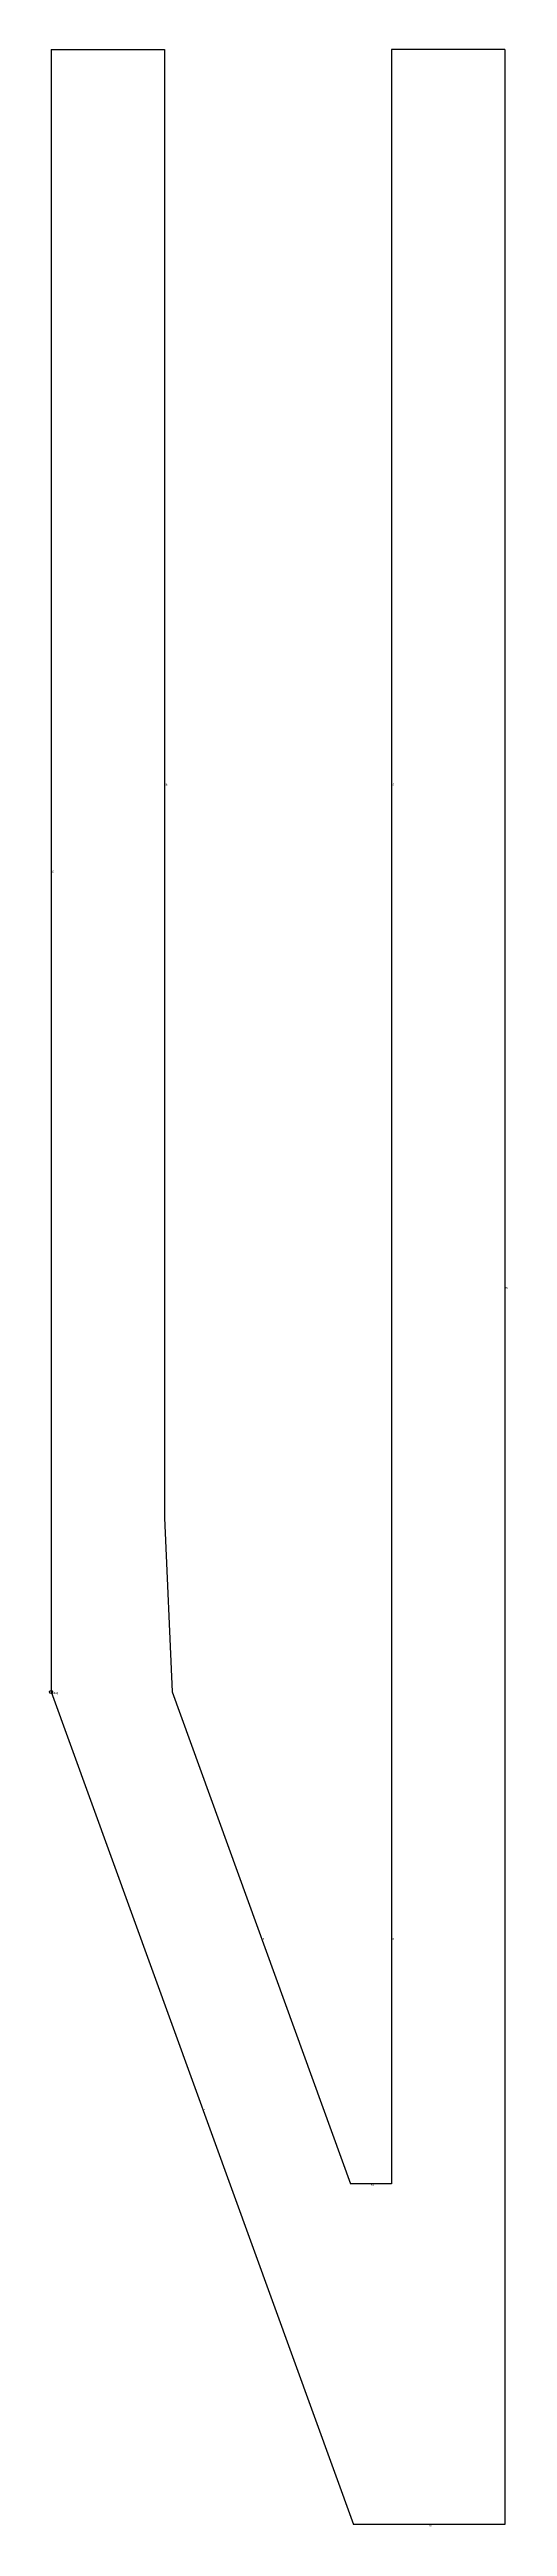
# Model space of a CAD drawing. Header units: metres. Extents: x 7978 to 27144, y 8157 to 45277.
# Drawn here: x 26538 to 27144, y 8157 to 11430 of the extents above; entities that cross this region are included whole.
import ezdxf

# ---------------------------------------------------------------- set-up
doc = ezdxf.new("R2010")
doc.units = ezdxf.units.M
doc.layers.add('WALL_DEBUG', color=7, linetype='Continuous')

msp = doc.modelspace()

# ---------------------------------------------------------------- linework, layer by layer
at = {"layer": 'debug', "color": 2}
msp.add_circle((26540, 9260), 2, dxfattribs=at)
at = {"layer": 'WALL_DEBUG'}
for p, q in [((26540, 11430), (26540, 9260)), ((26540, 11430), (26540, 9260)), ((26540, 11430), (26690, 11430)), ((26540, 11430), (26540, 9260)), ((26540, 11430), (26690, 11430)), ((26690, 11430), (26690, 9490)), ((26690, 11430), (26690, 9490)), ((26690, 11430), (26690, 9490)), ((26990, 11430), (26990, 9490)), ((27140, 11430), (26990, 11430)), ((26990, 11430), (26990, 9490)), ((27140, 11430), (26990, 11430)), ((26990, 11430), (26990, 9490)), ((27140, 11430), (27140, 8160)), ((27140, 11430), (27140, 8160)), ((27140, 11430), (27140, 8160)), ((26690, 9490), (26700, 9260)), ((26690, 9490), (26700, 9260)), ((26990, 9490), (26990, 9260)), ((26990, 9490), (26990, 9260)), ((26540, 9260), (26940, 8160)), ((26540, 9260), (26940, 8160)), ((26540, 9260), (26940, 8160)), ((26700, 9260), (26936, 8610)), ((26700, 9260), (26936, 8610)), ((26700, 9260), (26936, 8610)), ((26990, 9260), (26990, 8610)), ((26990, 9260), (26990, 8610)), ((26990, 9260), (26990, 8610)), ((26990, 8610), (26936, 8610)), ((26990, 8610), (26936, 8610)), ((26990, 8610), (26936, 8610)), ((27140, 8160), (26940, 8160)), ((27140, 8160), (26940, 8160)), ((27140, 8160), (26940, 8160))]:
    msp.add_line(p, q, dxfattribs=at)

# ---------------------------------------------------------------- texts
at = {"layer": 'comp_debug_text', "char_height": 2.5, "attachment_point": 1}
for s, insert in [('66', (26690, 10460)), ('67', (26990, 10460)), ('65', (26540, 10345)), ('65', (27140, 9795)), ('68', (26818, 8935)), ('68', (26990, 8935)), ('65', (26740, 8710)), ('68', (26963, 8610)), ('65', (27040, 8160))]:
    msp.add_mtext(s, dxfattribs=dict(at, insert=insert))
at = {"layer": 'debug', "insert": (26540, 9260), "char_height": 2.5, "attachment_point": 1}
msp.add_mtext('debug', dxfattribs=at)

doc.saveas('drawing.dxf')
